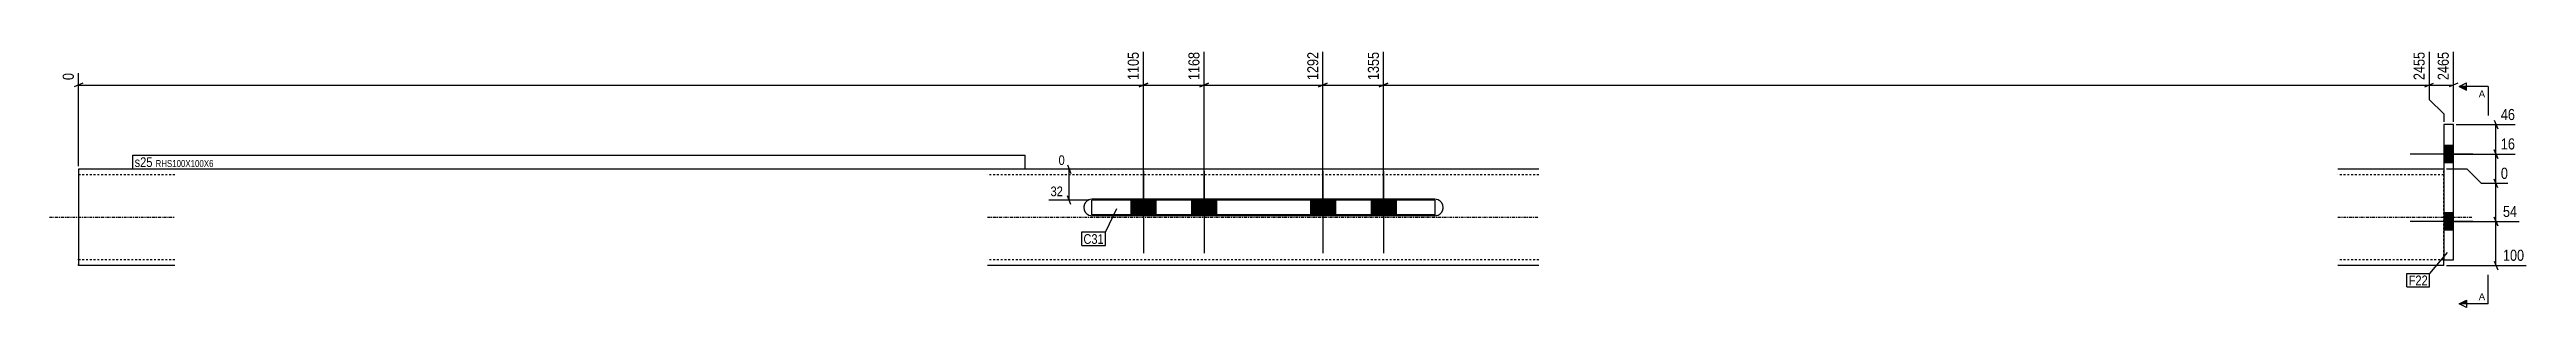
# Model space of a CAD drawing. Header units: millimetres. Extents: x 7 to 24444, y 5 to 856.
# Drawn here: x 7 to 2578, y 7 to 275 of the extents above; entities that cross this region are included whole.
import ezdxf

# ---------------------------------------------------------------- set-up
doc = ezdxf.new("R2010")
doc.units = ezdxf.units.MM
doc.linetypes.add('DXK_LINE_DOT2', pattern=[3.9198, 1.9599, -1.9599])
doc.linetypes.add('DXK_LINE_DOT3', pattern=[5.9187, 2.979, -0.9799, 0.9799, -0.9799])
for name, color, linetype in [('MÅLSÆTNING', 7, 'Continuous'), ('STÅL', 7, 'Continuous'), ('TEKST', 7, 'Continuous')]:
    doc.layers.add(name, color=color, linetype=linetype)
doc.styles.add('Arial', font='ARIAL.TTF', dxfattribs={"height": 0.2})
doc.styles.add('Arial Narrow', font='ARIALN.TTF', dxfattribs={"height": 0.2})

msp = doc.modelspace()

# ---------------------------------------------------------------- hatches: boundary and pattern name
at = {"layer": 'STÅL', "linetype": 'Continuous'}
for points in [[(2492.2, 175.2), (2492.2, 157.2), (2502.2, 157.2), (2502.2, 175.2)], [(2492.2, 175.2), (2492.2, 157.2), (2502.2, 157.2), (2502.2, 175.2)], [(1155.6, 118.3), (1129.6, 118.3), (1129.6, 103.3), (1155.6, 103.3)], [(1129.6, 103.3), (1155.6, 103.3), (1155.6, 118.3), (1129.6, 118.3)], [(1218.5, 118.3), (1192.5, 118.3), (1192.5, 103.3), (1218.5, 103.3)], [(1192.5, 103.3), (1218.5, 103.3), (1218.5, 118.3), (1192.5, 118.3)], [(1341.9, 118.3), (1315.9, 118.3), (1315.9, 103.3), (1341.9, 103.3)], [(1315.9, 103.3), (1341.9, 103.3), (1341.9, 118.3), (1315.9, 118.3)], [(1404.8, 118.3), (1378.8, 118.3), (1378.8, 103.3), (1404.8, 103.3)], [(1378.8, 103.3), (1404.8, 103.3), (1404.8, 118.3), (1378.8, 118.3)], [(2492.2, 105.2), (2492.2, 87.2), (2502.2, 87.2), (2502.2, 105.2)], [(2492.2, 105.2), (2492.2, 87.2), (2502.2, 87.2), (2502.2, 105.2)]]:
    msp.add_hatch(color=96, dxfattribs=at).paths.add_polyline_path(points)

# ---------------------------------------------------------------- linework, layer by layer
at = {"layer": 'MÅLSÆTNING', "color": 7, "linetype": 'Continuous'}
for p, q in [((1142.6, 113.8), (1142.6, 272.1)), ((1205.5, 113.8), (1205.5, 272.1)), ((1205.5, 113.8), (1205.5, 272.1)), ((1328.9, 113.8), (1328.9, 272.1)), ((1328.9, 113.8), (1328.9, 272.1)), ((1391.8, 113.8), (1391.8, 272.1)), ((2477.2, 272.1), (2477.2, 222.8)), ((2502.2, 199.7), (2502.2, 272.1)), ((41.7, 239.6), (32.7, 236)), ((37.2, 153.7), (37.2, 250.2)), ((37.2, 237.8), (1142.6, 237.8)), ((1138.1, 236), (1147.1, 239.6)), ((1210, 239.6), (1201, 236)), ((1201, 236), (1210, 239.6)), ((1205.5, 237.8), (1328.9, 237.8)), ((1333.4, 239.6), (1324.4, 236)), ((1324.4, 236), (1333.4, 239.6)), ((1328.9, 237.8), (1391.8, 237.8)), ((1387.3, 236), (1396.3, 239.6)), ((2472.7, 236), (2481.7, 239.6)), ((2477.2, 237.8), (2502.2, 237.8)), ((2506.7, 239.6), (2497.7, 236)), ((2477.2, 222.8), (2492.2, 207.8)), ((2477.2, 222.8), (2492.2, 207.8)), ((2492.2, 207.8), (2492.2, 199.7)), ((2492.2, 207.8), (2492.2, 199.7)), ((1063.6, 155.2), (1067.2, 146.2)), ((2495.2, 166.2), (2566.2, 166.2)), ((2544.6, 170.7), (2548.2, 161.7)), ((2546.4, 135.7), (2546.4, 166.2)), ((1094, 150.7), (1054.5, 150.7)), ((1065.4, 118.3), (1065.4, 150.7)), ((2516.4, 150.7), (2495.2, 150.7)), ((2516.4, 150.7), (2495.2, 150.7)), ((2531.4, 135.7), (2516.4, 150.7)), ((2531.4, 135.7), (2516.4, 150.7)), ((2558.9, 135.7), (2531.4, 135.7)), ((2558.9, 135.7), (2531.4, 135.7)), ((2548.2, 131.2), (2544.6, 140.2)), ((2548.2, 131.2), (2544.6, 140.2)), ((2546.4, 96.2), (2546.4, 135.7)), ((1086.2, 118.3), (1044.3, 118.3)), ((1067.2, 113.8), (1063.6, 122.8)), ((2495.2, 96.2), (2570.5, 96.2)), ((2495.2, 96.2), (2570.5, 96.2)), ((2544.6, 100.7), (2548.2, 91.7)), ((2548.2, 91.7), (2544.6, 100.7)), ((2546.4, 50.7), (2546.4, 96.2)), ((2544.6, 55.2), (2548.2, 46.2)), ((2495.2, 50.7), (2577.9, 50.7))]:
    msp.add_line(p, q, dxfattribs=at)
at = {"layer": 'STÅL', "color": 2, "linetype": 'Continuous'}
for p, q in [((2502.2, 196.7), (2492.2, 196.7)), ((2492.2, 196.7), (2492.2, 56.7)), ((2502.2, 56.7), (2502.2, 196.7)), ((37.2, 150.7), (37.2, 51.6)), ((137.2, 150.7), (37.2, 150.7)), ((1553, 150.7), (980.7, 150.7)), ((2492.2, 150.7), (2382.2, 150.7)), ((1089.2, 119.3), (1086, 118.7)), ((1086, 103), (1089.2, 102.3)), ((1445.2, 119.3), (1089.2, 119.3)), ((1445.2, 118.3), (1089.2, 118.3)), ((1089.2, 103.3), (1089.2, 118.3)), ((1445.2, 103.3), (1089.2, 103.3)), ((1215.2, 118.3), (1215.2, 103.3)), ((1319.3, 118.3), (1319.3, 103.3)), ((1448.4, 118.7), (1445.2, 119.3)), ((1445.2, 118.3), (1445.2, 103.3)), ((1445.2, 102.3), (1448.4, 103)), ((1445.2, 102.3), (1089.2, 102.3)), ((37.2, 50.7), (37.2, 51.6)), ((2492.2, 50.7), (2492.2, 56.7)), ((2492.2, 56.7), (2502.2, 56.7)), ((137.2, 50.7), (37.2, 50.7)), ((1553, 50.7), (980.7, 50.7)), ((2492.2, 50.7), (2382.2, 50.7))]:
    msp.add_line(p, q, dxfattribs=at)
at = {"layer": 'STÅL', "color": 96, "linetype": 'Continuous'}
for p, q in [((2522.4, 166.2), (2457.4, 166.2)), ((2522.4, 166.2), (2457.4, 166.2)), ((2502.2, 175.2), (2492.2, 175.2)), ((2502.2, 175.2), (2492.2, 175.2)), ((2502.2, 157.2), (2492.2, 157.2)), ((2502.2, 157.2), (2492.2, 157.2)), ((1142.6, 148.3), (1142.6, 63.3)), ((1142.6, 148.3), (1142.6, 63.3)), ((1205.5, 148.3), (1205.5, 63.3)), ((1205.5, 148.3), (1205.5, 63.3)), ((1328.9, 148.3), (1328.9, 63.3)), ((1328.9, 148.3), (1328.9, 63.3)), ((1391.8, 148.3), (1391.8, 63.3)), ((1391.8, 148.3), (1391.8, 63.3)), ((1129.6, 118.3), (1129.6, 103.3)), ((1129.6, 118.3), (1129.6, 103.3)), ((1155.6, 118.3), (1155.6, 103.3)), ((1155.6, 118.3), (1155.6, 103.3)), ((1192.5, 118.3), (1192.5, 103.3)), ((1192.5, 118.3), (1192.5, 103.3)), ((1218.5, 118.3), (1218.5, 103.3)), ((1218.5, 118.3), (1218.5, 103.3)), ((1315.9, 118.3), (1315.9, 103.3)), ((1315.9, 118.3), (1315.9, 103.3)), ((1341.9, 118.3), (1341.9, 103.3)), ((1341.9, 118.3), (1341.9, 103.3)), ((1378.8, 118.3), (1378.8, 103.3)), ((1378.8, 118.3), (1378.8, 103.3)), ((1404.8, 118.3), (1404.8, 103.3)), ((1404.8, 118.3), (1404.8, 103.3)), ((2502.2, 105.2), (2492.2, 105.2)), ((2502.2, 105.2), (2492.2, 105.2)), ((2522.4, 96.2), (2457.4, 96.2)), ((2522.4, 96.2), (2457.4, 96.2)), ((2502.2, 87.2), (2492.2, 87.2)), ((2502.2, 87.2), (2492.2, 87.2))]:
    msp.add_line(p, q, dxfattribs=at)
at = {"layer": 'STÅL', "color": 7, "linetype": 'DXK_LINE_DOT2'}
for p, q in [((137.2, 144.7), (37.2, 144.7)), ((1553, 144.7), (980.7, 144.7)), ((2492.2, 144.7), (2382.2, 144.7)), ((2492.2, 56.7), (2492.2, 150.7)), ((1089.2, 119.3), (1086, 118.7)), ((1086, 103), (1089.2, 102.3)), ((1448.4, 118.7), (1445.2, 119.3)), ((1445.2, 102.3), (1448.4, 103)), ((37.2, 56.7), (37.2, 57.2)), ((137.2, 56.7), (37.2, 56.7)), ((1553, 56.7), (980.7, 56.7)), ((2492.2, 56.7), (2382.2, 56.7))]:
    msp.add_line(p, q, dxfattribs=at)
at = {"layer": 'STÅL', "color": 7, "linetype": 'DXK_LINE_DOT3'}
for p, q in [((7.2, 100.7), (137.2, 100.7)), ((980.7, 100.7), (1553, 100.7)), ((2382.2, 100.7), (2522.2, 100.7))]:
    msp.add_line(p, q, dxfattribs=at)
at = {"layer": 'STÅL', "color": 2, "linetype": 'Continuous'}
for centre, start, end in [((1089.2, 110.8), 112.5, 247.5), ((1445.2, 110.8), 292.5, 67.5)]:
    msp.add_arc(centre, 8.5, start, end, dxfattribs=at)
at = {"layer": 'STÅL', "color": 7, "linetype": 'DXK_LINE_DOT2'}
for centre, start, end in [((1089.2, 110.8), 112.5, 247.5), ((1445.2, 110.8), 292.5, 67.5)]:
    msp.add_arc(centre, 8.5, start, end, dxfattribs=at)

# ---------------------------------------------------------------- wipeouts: each hides what was drawn before it
at = {"color": 0, "linetype": 'Continuous'}
for points in [[(2535.2, 225), (2535.2, 232.5), (2528.5, 232.5), (2528.5, 225)], [(2535.2, 14.7), (2535.2, 22.2), (2528.5, 22.2), (2528.5, 14.7)]]:
    msp.add_wipeout(points, dxfattribs=at).dxf.layer = 'TEKST'
at = {"color": 0}
msp.add_wipeout([(1101.4, 73.1), (1101.4, 83.6), (1080.3, 83.6), (1080.3, 73.1)], dxfattribs=at).dxf.layer = 'TEKST'

# ---------------------------------------------------------------- next in the draw order: hatches: boundary and pattern name
at = {"layer": 'TEKST', "linetype": 'Continuous'}
msp.add_hatch(color=30, dxfattribs=at).paths.add_polyline_path([(2515.7, 14.7), (2515.7, 10.9), (2508.2, 10.9)])

# ---------------------------------------------------------------- next in the draw order: linework, layer by layer
at = {"layer": 'TEKST', "color": 30, "linetype": 'Continuous'}
for p, q in [((2515.7, 232.5), (2515.7, 240)), ((2508.2, 10.9), (2515.7, 14.7)), ((2515.7, 7.2), (2508.2, 10.9)), ((2515.7, 14.7), (2515.7, 7.2))]:
    msp.add_line(p, q, dxfattribs=at)
at = {"layer": 'TEKST', "color": 7, "linetype": 'Continuous'}
for q in [(2538.2, 40.9), (2508.2, 10.9)]:
    msp.add_line((2538.2, 10.9), q, dxfattribs=at)

# ---------------------------------------------------------------- next in the draw order: texts
at = {"layer": 'TEKST', "color": 3, "linetype": 'Continuous', "style": 'Arial'}
for p in [(2528.5, 225), (2528.5, 14.7)]:
    msp.add_text('A', height=7.16, dxfattribs=at).set_placement(p)

# ---------------------------------------------------------------- next in the draw order: wipeouts: each hides what was drawn before it
at = {"color": 0, "linetype": 'Continuous'}
for points in [[(1140.2, 274.5), (1123.4, 274.5), (1123.4, 240.5), (1140.2, 240.5)], [(1326.5, 274.5), (1309.7, 274.5), (1309.7, 240.5), (1326.5, 240.5)], [(1389.4, 274.5), (1372.6, 274.5), (1372.6, 240.5), (1389.4, 240.5)], [(2499.8, 274.5), (2483, 274.5), (2483, 240.5), (2499.8, 240.5)], [(34.8, 252.6), (18, 252.6), (18, 240.5), (34.8, 240.5)], [(2568.6, 168.6), (2568.6, 185.4), (2549.1, 185.4), (2549.1, 168.6)], [(1063, 152.8), (1063, 167.5), (1052.4, 167.5), (1052.4, 152.8)], [(1061.1, 120.4), (1061.1, 135.1), (1044.1, 135.1), (1044.1, 120.4)], [(2570.8, 98.6), (2570.8, 115.4), (2551.3, 115.4), (2551.3, 98.6)], [(2578.1, 53.1), (2578.1, 69.9), (2551.3, 69.9), (2551.3, 53.1)]]:
    msp.add_wipeout(points, dxfattribs=at).dxf.layer = 'MÅLSÆTNING'
at = {"color": 0}
for points in [[(114, 152.8), (114, 163.3), (95.5, 163.3), (95.5, 152.8)], [(1101.4, 73.1), (1101.4, 83.6), (1080.3, 83.6), (1080.3, 73.1)], [(2475.7, 30.2), (2475.7, 40.7), (2455.8, 40.7), (2455.8, 30.2)]]:
    msp.add_wipeout(points, dxfattribs=at).dxf.layer = 'TEKST'

# ---------------------------------------------------------------- next in the draw order: hatches: boundary and pattern name
at = {"layer": 'TEKST', "linetype": 'Continuous'}
msp.add_hatch(color=30, dxfattribs=at).paths.add_polyline_path([(2515.7, 236.2), (2515.7, 232.5), (2508.2, 236.2)])

# ---------------------------------------------------------------- next in the draw order: linework, layer by layer
at = {"layer": 'MÅLSÆTNING', "color": 7, "linetype": 'Continuous'}
for p, q in [((1142.6, 113.8), (1142.6, 272.1)), ((1391.8, 113.8), (1391.8, 272.1)), ((2477.2, 272.1), (2477.2, 222.8)), ((1147.1, 239.6), (1138.1, 236)), ((1142.6, 237.8), (1205.5, 237.8)), ((1396.3, 239.6), (1387.3, 236)), ((1391.8, 237.8), (2477.2, 237.8)), ((2472.7, 236), (2481.7, 239.6)), ((2505.2, 196.7), (2566.2, 196.7)), ((2544.6, 201.2), (2548.2, 192.2)), ((2546.4, 166.2), (2546.4, 196.7)), ((2495.2, 166.2), (2566.2, 166.2)), ((2548.2, 161.7), (2544.6, 170.7))]:
    msp.add_line(p, q, dxfattribs=at)
at = {"layer": 'TEKST', "color": 30, "linetype": 'Continuous'}
for q in [(2515.7, 240), (2515.7, 232.5)]:
    msp.add_line((2508.2, 236.2), q, dxfattribs=at)
at = {"layer": 'TEKST', "color": 7, "linetype": 'Continuous'}
for p, q in [((2538.2, 236.2), (2508.2, 236.2)), ((1114.7, 109.3), (1103.2, 85.4)), ((1078.5, 85.4), (1103.2, 85.4)), ((1078.5, 71.3), (1078.5, 85.4)), ((1103.2, 71.3), (1103.2, 85.4)), ((1078.5, 71.3), (1103.2, 71.3))]:
    msp.add_line(p, q, dxfattribs=at)

# ---------------------------------------------------------------- next in the draw order: texts
at = {"layer": 'MÅLSÆTNING', "color": 3, "linetype": 'Continuous', "style": 'Arial Narrow'}
for s, height, p in [('1105', 11.45, (1137.8, 242.9)), ('1292', 11.45, (1324.1, 242.9)), ('1355', 11.45, (1387, 242.9)), ('2465', 11.45, (2497.4, 242.9)), ('0', 11.5, (32.4, 242.9))]:
    msp.add_text(s, height=height, rotation=90.0002, dxfattribs=at).set_placement(p)
for s, height, p in [('16', 11.45, (2551.5, 171)), ('0', 10, (1054.5, 154.9)), ('32', 10.02, (1046.2, 122.5)), ('54', 11.45, (2553.7, 101)), ('100', 11.45, (2553.7, 55.5))]:
    msp.add_text(s, height=height, dxfattribs=at).set_placement(p)
at = {"layer": 'TEKST', "color": 3, "style": 'Arial Narrow'}
msp.add_text('C31', height=10.02, dxfattribs=at).set_placement((1080.3, 73.1))

# ---------------------------------------------------------------- next in the draw order: wipeouts: each hides what was drawn before it
at = {"color": 0}
for points in [[(114, 152.8), (114, 163.3), (95.5, 163.3), (95.5, 152.8)], [(2475.7, 30.2), (2475.7, 40.7), (2455.8, 40.7), (2455.8, 30.2)]]:
    msp.add_wipeout(points, dxfattribs=at).dxf.layer = 'TEKST'

# ---------------------------------------------------------------- next in the draw order: linework, layer by layer
at = {"layer": 'TEKST', "color": 7, "linetype": 'Continuous'}
for p, q in [((93.7, 151), (93.7, 165.1)), ((2495.7, 64.1), (2477.5, 42.5)), ((2454, 42.5), (2477.5, 42.5)), ((2454, 28.4), (2454, 42.5)), ((2454, 28.4), (2477.5, 28.4)), ((2477.5, 28.4), (2477.5, 42.5))]:
    msp.add_line(p, q, dxfattribs=at)

# ---------------------------------------------------------------- next in the draw order: texts
at = {"layer": 'TEKST', "color": 3, "style": 'Arial Narrow'}
msp.add_text('F22', height=10.02, dxfattribs=at).set_placement((2455.8, 30.2))

# ---------------------------------------------------------------- next in the draw order: wipeouts: each hides what was drawn before it
at = {"color": 0, "linetype": 'Continuous'}
for points in [[(1203.1, 274.5), (1186.3, 274.5), (1186.3, 240.5), (1203.1, 240.5)], [(2474.8, 274.5), (2458, 274.5), (2458, 240.5), (2474.8, 240.5)], [(2568.6, 199.1), (2568.6, 215.9), (2549.1, 215.9), (2549.1, 199.1)], [(2561.3, 138.1), (2561.3, 154.9), (2549.1, 154.9), (2549.1, 138.1)]]:
    msp.add_wipeout(points, dxfattribs=at).dxf.layer = 'MÅLSÆTNING'
at = {"color": 0}
msp.add_wipeout([(1018, 152.8), (1018, 160.3), (117.2, 160.3), (117.2, 152.8)], dxfattribs=at).dxf.layer = 'TEKST'

# ---------------------------------------------------------------- next in the draw order: linework, layer by layer
at = {"layer": 'TEKST', "color": 7, "linetype": 'Continuous'}
msp.add_line((2538.2, 236.2), (2538.2, 206.2), dxfattribs=at)

# ---------------------------------------------------------------- next in the draw order: texts
at = {"layer": 'MÅLSÆTNING', "color": 3, "linetype": 'Continuous', "style": 'Arial Narrow'}
for s, p in [('1168', (1200.7, 242.9)), ('2455', (2472.4, 242.9))]:
    msp.add_text(s, height=11.45, rotation=90.0002, dxfattribs=at).set_placement(p)
for s, height, p in [('46', 11.45, (2551.5, 201.5)), ('0', 11.5, (2551.5, 140.5))]:
    msp.add_text(s, height=height, dxfattribs=at).set_placement(p)

# ---------------------------------------------------------------- next in the draw order: wipeouts: each hides what was drawn before it
at = {"color": 0}
msp.add_wipeout([(1018, 152.8), (1018, 160.3), (117.2, 160.3), (117.2, 152.8)], dxfattribs=at).dxf.layer = 'TEKST'

# ---------------------------------------------------------------- next in the draw order: linework, layer by layer
at = {"layer": 'TEKST', "color": 7, "linetype": 'Continuous'}
for p, q in [((93.7, 165.1), (1019.8, 165.1)), ((1019.8, 151), (1019.8, 165.1)), ((93.7, 151), (1019.8, 151))]:
    msp.add_line(p, q, dxfattribs=at)

# ---------------------------------------------------------------- next in the draw order: texts
at = {"layer": 'TEKST', "color": 3, "style": 'Arial Narrow'}
for s, height, p in [('s25', 10.02, (95.5, 152.8)), ('RHS100X100X6', 7.158, (117.2, 152.8))]:
    msp.add_text(s, height=height, dxfattribs=at).set_placement(p)

doc.saveas('drawing.dxf')
